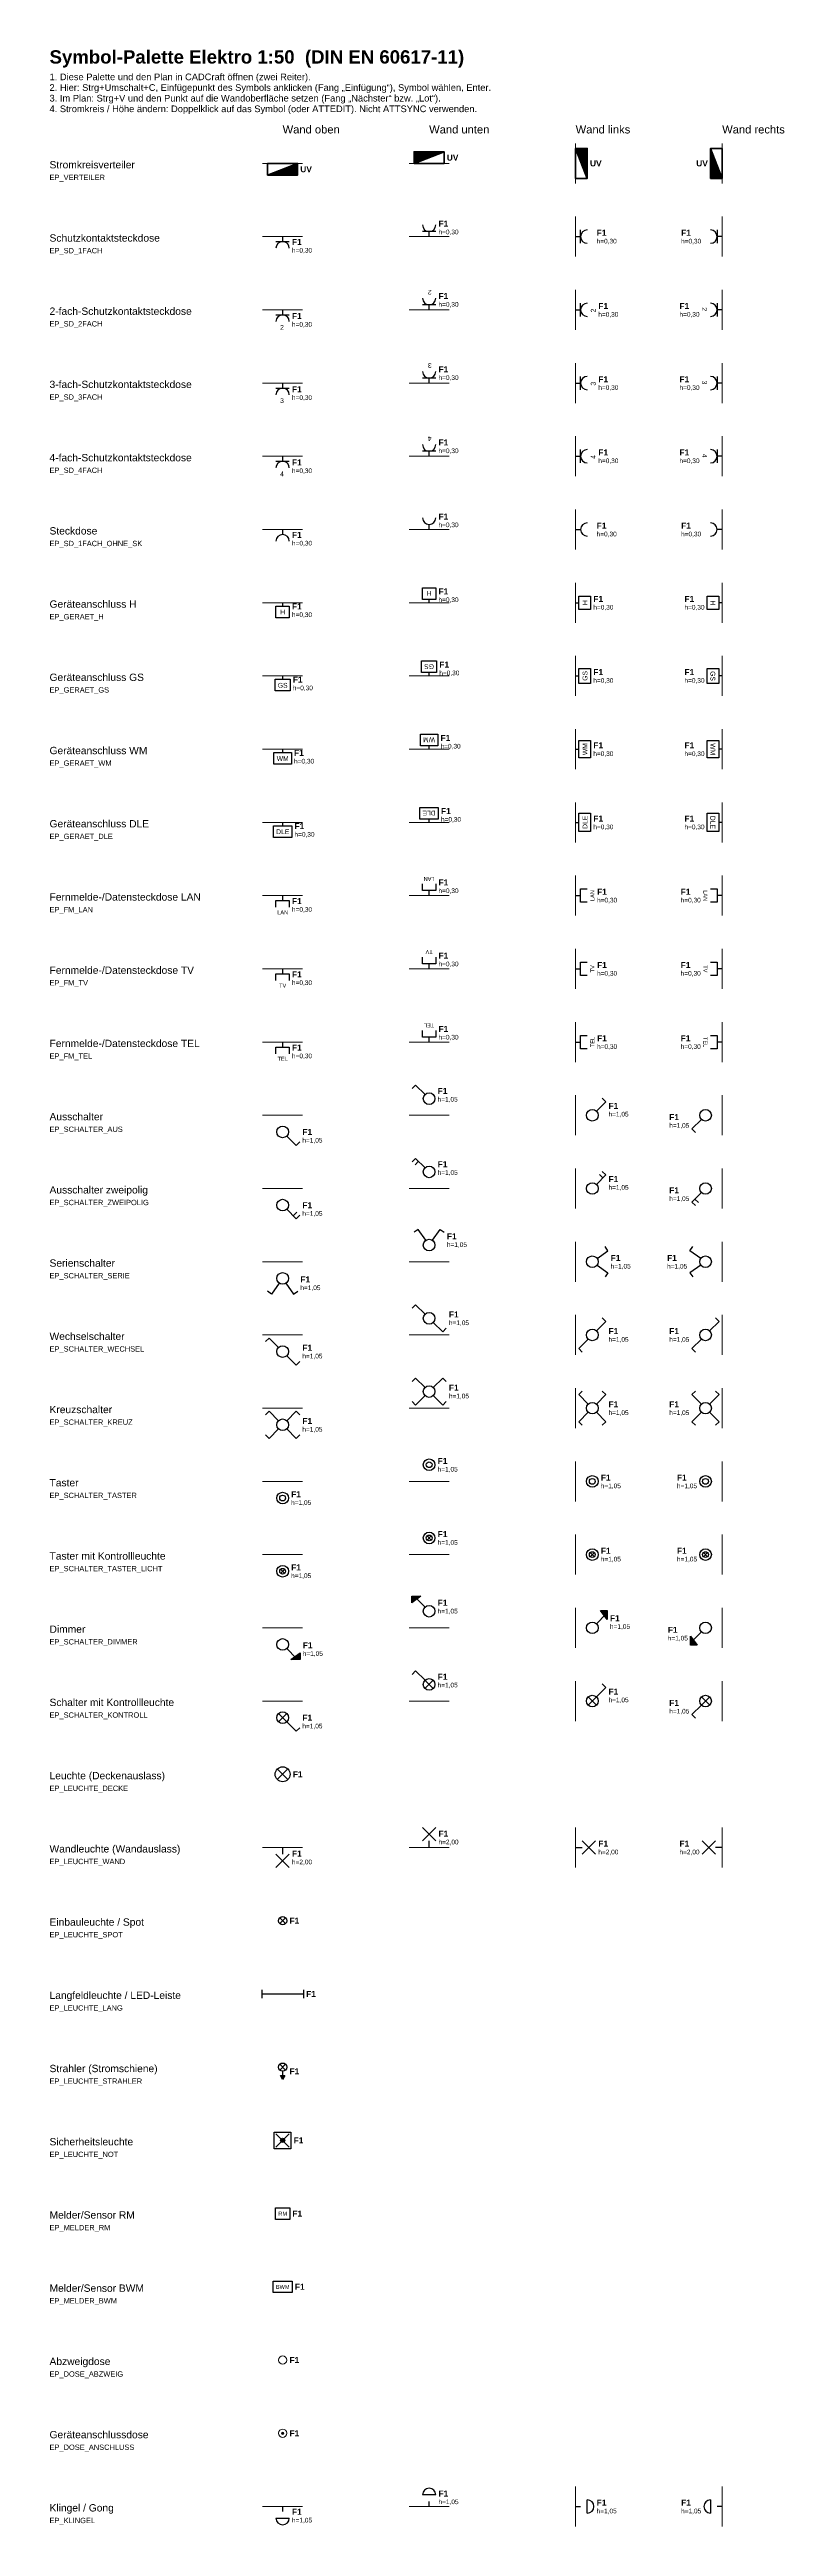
# Model space of a CAD drawing. Header units: millimetres. Extents: x 0 to 11035, y -35500 to 1711.
import ezdxf

# ---------------------------------------------------------------- set-up
doc = ezdxf.new("R2010")
doc.units = ezdxf.units.MM
for name, color, linetype, lineweight in [('ELT_DATEN', 5, 'Continuous', 25), ('ELT_DOSEN', 7, 'Continuous', 18), ('ELT_GERAETE', 7, 'Continuous', 25), ('ELT_LEUCHTEN', 7, 'Continuous', 25), ('ELT_MELDER', 7, 'Continuous', 25), ('ELT_PALETTE', 8, 'Continuous', 13), ('ELT_SCHALTER', 7, 'Continuous', 25), ('ELT_SCHWACHSTROM', 5, 'Continuous', 25), ('ELT_STECKDOSEN', 7, 'Continuous', 25), ('ELT_VERTEILER', 7, 'Continuous', 35)]:
    doc.layers.add(name, color=color, linetype=linetype, lineweight=lineweight)
doc.styles.add('PLAN', font='arial.ttf')
doc.styles.add('PLAN_FETT', font='arialbd.ttf')

# ---------------------------------------------------------------- blocks, each defined once
blk = doc.blocks.new('EP_VERTEILER', base_point=(-200000, -200000))
blk.add_hatch(color=0).paths.add_polyline_path([(-199995.5, -200003.5), (-199995.5, -200000), (-200004.5, -200003.5)])
at = {"color": 0}
for points in [[(-200004.5, -200000), (-199995.5, -200000), (-199995.5, -200003.5), (-200004.5, -200003.5)], [(-200004.5, -200003.5), (-199995.5, -200003.5), (-199995.5, -200000)]]:
    blk.add_lwpolyline(points, close=True, dxfattribs=at)
for tag, p, height, style in [('SK', (-199994.5, -200001), 1.8, 'PLAN_FETT'), ('HOEHE', (-199994.5, -200003.4), 1.4, 'PLAN'), ('BEM', (-199994.5, -200005.6), 1.4, 'PLAN')]:
    blk.add_attdef(tag, p, '', height=height, dxfattribs=dict(at, style=style))
blk = doc.blocks.new('EP_SD_1FACH', base_point=(-199900, -200000))
at = {"color": 0}
for p, q in [((-199902, -200001.5), (-199898, -200001.5)), ((-199900, -200000), (-199900, -200001.5))]:
    blk.add_line(p, q, dxfattribs=at)
blk.add_arc((-199900, -200003.5), 2, 0, 180, dxfattribs=at)
for tag, p, height, style in [('SK', (-199897, -200001), 1.8, 'PLAN_FETT'), ('HOEHE', (-199897, -200003.4), 1.4, 'PLAN'), ('BEM', (-199897, -200005.6), 1.4, 'PLAN')]:
    blk.add_attdef(tag, p, '', height=height, dxfattribs=dict(at, style=style))
blk = doc.blocks.new('EP_SD_2FACH', base_point=(-199800, -200000))
at = {"color": 0}
for p, q in [((-199802, -200001.5), (-199798, -200001.5)), ((-199800, -200000), (-199800, -200001.5))]:
    blk.add_line(p, q, dxfattribs=at)
blk.add_arc((-199800, -200003.5), 2, 0, 180, dxfattribs=at)
at = {"color": 0, "style": 'PLAN'}
blk.add_text('2', height=1.45, dxfattribs=at).set_placement((-199800.75, -200006))
at = {"color": 0}
for tag, p, height, style in [('SK', (-199797, -200001), 1.8, 'PLAN_FETT'), ('HOEHE', (-199797, -200003.4), 1.4, 'PLAN'), ('BEM', (-199797, -200005.6), 1.4, 'PLAN')]:
    blk.add_attdef(tag, p, '', height=height, dxfattribs=dict(at, style=style))
blk = doc.blocks.new('EP_SD_3FACH', base_point=(-199700, -200000))
at = {"color": 0}
for p, q in [((-199702, -200001.5), (-199698, -200001.5)), ((-199700, -200000), (-199700, -200001.5))]:
    blk.add_line(p, q, dxfattribs=at)
blk.add_arc((-199700, -200003.5), 2, 0, 180, dxfattribs=at)
at = {"color": 0, "style": 'PLAN'}
blk.add_text('3', height=1.45, dxfattribs=at).set_placement((-199700.75, -200006))
at = {"color": 0}
for tag, p, height, style in [('SK', (-199697, -200001), 1.8, 'PLAN_FETT'), ('HOEHE', (-199697, -200003.4), 1.4, 'PLAN'), ('BEM', (-199697, -200005.6), 1.4, 'PLAN')]:
    blk.add_attdef(tag, p, '', height=height, dxfattribs=dict(at, style=style))
blk = doc.blocks.new('EP_SD_4FACH', base_point=(-199600, -200000))
at = {"color": 0}
for p, q in [((-199602, -200001.5), (-199598, -200001.5)), ((-199600, -200000), (-199600, -200001.5))]:
    blk.add_line(p, q, dxfattribs=at)
blk.add_arc((-199600, -200003.5), 2, 0, 180, dxfattribs=at)
at = {"color": 0, "style": 'PLAN'}
blk.add_text('4', height=1.45, dxfattribs=at).set_placement((-199600.75, -200006))
at = {"color": 0}
for tag, p, height, style in [('SK', (-199597, -200001), 1.8, 'PLAN_FETT'), ('HOEHE', (-199597, -200003.4), 1.4, 'PLAN'), ('BEM', (-199597, -200005.6), 1.4, 'PLAN')]:
    blk.add_attdef(tag, p, '', height=height, dxfattribs=dict(at, style=style))
blk = doc.blocks.new('EP_SD_1FACH_OHNE_SK', base_point=(-199500, -200000))
at = {"color": 0}
blk.add_line((-199500, -200000), (-199500, -200001.5), dxfattribs=at)
blk.add_arc((-199500, -200003.5), 2, 0, 180, dxfattribs=at)
for tag, p, height, style in [('SK', (-199497, -200001), 1.8, 'PLAN_FETT'), ('HOEHE', (-199497, -200003.4), 1.4, 'PLAN'), ('BEM', (-199497, -200005.6), 1.4, 'PLAN')]:
    blk.add_attdef(tag, p, '', height=height, dxfattribs=dict(at, style=style))
blk = doc.blocks.new('EP_GERAET_H', base_point=(-199400, -200000))
at = {"color": 0}
blk.add_line((-199400, -200000), (-199400, -200001), dxfattribs=at)
blk.add_lwpolyline([(-199402, -200001), (-199398, -200001), (-199398, -200004.5), (-199402, -200004.5)], close=True, dxfattribs=at)
at = {"color": 0, "style": 'PLAN'}
blk.add_text('H', height=1.448, dxfattribs=at).set_placement((-199400.7222, -200003.53))
at = {"color": 0}
for tag, p, height, style in [('SK', (-199397, -200001), 1.8, 'PLAN_FETT'), ('HOEHE', (-199397, -200003.4), 1.4, 'PLAN'), ('BEM', (-199397, -200005.6), 1.4, 'PLAN')]:
    blk.add_attdef(tag, p, '', height=height, dxfattribs=dict(at, style=style))
blk = doc.blocks.new('EP_GERAET_GS', base_point=(-199300, -200000))
at = {"color": 0}
blk.add_line((-199300, -200000), (-199300, -200001), dxfattribs=at)
blk.add_lwpolyline([(-199302.25, -200001), (-199297.75, -200001), (-199297.75, -200004.5), (-199302.25, -200004.5)], close=True, dxfattribs=at)
at = {"color": 0, "style": 'PLAN'}
blk.add_text('GS', height=1.448, dxfattribs=at).set_placement((-199301.4448, -200003.53))
at = {"color": 0}
for tag, p, height, style in [('SK', (-199296.75, -200001), 1.8, 'PLAN_FETT'), ('HOEHE', (-199296.75, -200003.4), 1.4, 'PLAN'), ('BEM', (-199296.75, -200005.6), 1.4, 'PLAN')]:
    blk.add_attdef(tag, p, '', height=height, dxfattribs=dict(at, style=style))
blk = doc.blocks.new('EP_GERAET_WM', base_point=(-199200, -200000))
at = {"color": 0}
blk.add_line((-199200, -200000), (-199200, -200001), dxfattribs=at)
blk.add_lwpolyline([(-199202.625, -200001), (-199197.375, -200001), (-199197.375, -200004.5), (-199202.625, -200004.5)], close=True, dxfattribs=at)
at = {"color": 0, "style": 'PLAN'}
blk.add_text('WM', height=1.448, dxfattribs=at).set_placement((-199201.7769, -200003.53))
at = {"color": 0}
for tag, p, height, style in [('SK', (-199196.375, -200001), 1.8, 'PLAN_FETT'), ('HOEHE', (-199196.375, -200003.4), 1.4, 'PLAN'), ('BEM', (-199196.375, -200005.6), 1.4, 'PLAN')]:
    blk.add_attdef(tag, p, '', height=height, dxfattribs=dict(at, style=style))
blk = doc.blocks.new('EP_GERAET_DLE', base_point=(-199100, -200000))
at = {"color": 0}
blk.add_line((-199100, -200000), (-199100, -200001), dxfattribs=at)
blk.add_lwpolyline([(-199102.75, -200001), (-199097.25, -200001), (-199097.25, -200004.5), (-199102.75, -200004.5)], close=True, dxfattribs=at)
at = {"color": 0, "style": 'PLAN'}
blk.add_text('DLE', height=1.448, dxfattribs=at).set_placement((-199101.9453, -200003.53))
at = {"color": 0}
for tag, p, height, style in [('SK', (-199096.25, -200001), 1.8, 'PLAN_FETT'), ('HOEHE', (-199096.25, -200003.4), 1.4, 'PLAN'), ('BEM', (-199096.25, -200005.6), 1.4, 'PLAN')]:
    blk.add_attdef(tag, p, '', height=height, dxfattribs=dict(at, style=style))
blk = doc.blocks.new('EP_FM_LAN', base_point=(-199000, -200000))
at = {"color": 0}
blk.add_line((-199000, -200000), (-199000, -200001.5), dxfattribs=at)
blk.add_lwpolyline([(-199002, -200003.5), (-199002, -200001.5), (-198998, -200001.5), (-198998, -200003.5)], dxfattribs=at)
at = {"color": 0, "style": 'PLAN'}
blk.add_text('LAN', height=1.207, dxfattribs=at).set_placement((-199001.6211, -200005.6292))
at = {"color": 0}
for tag, p, height, style in [('SK', (-198997, -200001), 1.8, 'PLAN_FETT'), ('HOEHE', (-198997, -200003.4), 1.4, 'PLAN'), ('BEM', (-198997, -200005.6), 1.4, 'PLAN')]:
    blk.add_attdef(tag, p, '', height=height, dxfattribs=dict(at, style=style))
blk = doc.blocks.new('EP_FM_TV', base_point=(-198900, -200000))
at = {"color": 0}
blk.add_line((-198900, -200000), (-198900, -200001.5), dxfattribs=at)
blk.add_lwpolyline([(-198902, -200003.5), (-198902, -200001.5), (-198898, -200001.5), (-198898, -200003.5)], dxfattribs=at)
at = {"color": 0, "style": 'PLAN'}
blk.add_text('TV', height=1.207, dxfattribs=at).set_placement((-198901.0649, -200005.6292))
at = {"color": 0}
for tag, p, height, style in [('SK', (-198897, -200001), 1.8, 'PLAN_FETT'), ('HOEHE', (-198897, -200003.4), 1.4, 'PLAN'), ('BEM', (-198897, -200005.6), 1.4, 'PLAN')]:
    blk.add_attdef(tag, p, '', height=height, dxfattribs=dict(at, style=style))
blk = doc.blocks.new('EP_FM_TEL', base_point=(-198800, -200000))
at = {"color": 0}
blk.add_line((-198800, -200000), (-198800, -200001.5), dxfattribs=at)
blk.add_lwpolyline([(-198802, -200003.5), (-198802, -200001.5), (-198798, -200001.5), (-198798, -200003.5)], dxfattribs=at)
at = {"color": 0, "style": 'PLAN'}
blk.add_text('TEL', height=1.207, dxfattribs=at).set_placement((-198801.5283, -200005.6292))
at = {"color": 0}
for tag, p, height, style in [('SK', (-198797, -200001), 1.8, 'PLAN_FETT'), ('HOEHE', (-198797, -200003.4), 1.4, 'PLAN'), ('BEM', (-198797, -200005.6), 1.4, 'PLAN')]:
    blk.add_attdef(tag, p, '', height=height, dxfattribs=dict(at, style=style))
blk = doc.blocks.new('EP_SCHALTER_AUS', base_point=(-198700, -200000))
at = {"color": 0}
for p, q in [((-198698.7625, -200006.2375), (-198695.935, -200009.065)), ((-198695.935, -200009.065), (-198694.8725, -200008.005))]:
    blk.add_line(p, q, dxfattribs=at)
blk.add_circle((-198700, -200005), 1.75, dxfattribs=at)
for tag, p, height, style in [('SK', (-198693.8725, -200001), 1.8, 'PLAN_FETT'), ('HOEHE', (-198693.8725, -200003.4), 1.4, 'PLAN'), ('BEM', (-198693.8725, -200005.6), 1.4, 'PLAN')]:
    blk.add_attdef(tag, p, '', height=height, dxfattribs=dict(at, style=style))
blk = doc.blocks.new('EP_SCHALTER_ZWEIPOLIG', base_point=(-198600, -200000))
at = {"color": 0}
for p, q in [((-198598.7625, -200006.2375), (-198595.935, -200009.065)), ((-198596.8175, -200008.1825), (-198595.7575, -200007.1225)), ((-198595.935, -200009.065), (-198594.8725, -200008.005))]:
    blk.add_line(p, q, dxfattribs=at)
blk.add_circle((-198600, -200005), 1.75, dxfattribs=at)
for tag, p, height, style in [('SK', (-198593.8725, -200001), 1.8, 'PLAN_FETT'), ('HOEHE', (-198593.8725, -200003.4), 1.4, 'PLAN'), ('BEM', (-198593.8725, -200005.6), 1.4, 'PLAN')]:
    blk.add_attdef(tag, p, '', height=height, dxfattribs=dict(at, style=style))
blk = doc.blocks.new('EP_SCHALTER_SERIE', base_point=(-198500, -200000))
at = {"color": 0}
for p, q in [((-198501.005, -200006.4325), (-198503.2975, -200009.71)), ((-198498.995, -200006.4325), (-198496.7025, -200009.71)), ((-198503.2975, -200009.71), (-198504.5275, -200008.85)), ((-198496.7025, -200009.71), (-198495.4725, -200008.85))]:
    blk.add_line(p, q, dxfattribs=at)
blk.add_circle((-198500, -200005), 1.75, dxfattribs=at)
for tag, p, height, style in [('SK', (-198494.4725, -200001), 1.8, 'PLAN_FETT'), ('HOEHE', (-198494.4725, -200003.4), 1.4, 'PLAN'), ('BEM', (-198494.4725, -200005.6), 1.4, 'PLAN')]:
    blk.add_attdef(tag, p, '', height=height, dxfattribs=dict(at, style=style))
blk = doc.blocks.new('EP_SCHALTER_WECHSEL', base_point=(-198400, -200000))
at = {"color": 0}
for p, q in [((-198404.065, -200000.935), (-198405.1275, -200001.995)), ((-198401.2375, -200003.7625), (-198404.065, -200000.935)), ((-198398.7625, -200006.2375), (-198395.935, -200009.065)), ((-198395.935, -200009.065), (-198394.8725, -200008.005))]:
    blk.add_line(p, q, dxfattribs=at)
blk.add_circle((-198400, -200005), 1.75, dxfattribs=at)
for tag, p, height, style in [('SK', (-198393.8725, -200001), 1.8, 'PLAN_FETT'), ('HOEHE', (-198393.8725, -200003.4), 1.4, 'PLAN'), ('BEM', (-198393.8725, -200005.6), 1.4, 'PLAN')]:
    blk.add_attdef(tag, p, '', height=height, dxfattribs=dict(at, style=style))
blk = doc.blocks.new('EP_SCHALTER_KREUZ', base_point=(-198300, -200000))
at = {"color": 0}
for p, q in [((-198304.065, -200000.935), (-198305.1275, -200001.995)), ((-198301.2375, -200003.7625), (-198304.065, -200000.935)), ((-198301.2375, -200006.2375), (-198304.065, -200009.065)), ((-198298.7625, -200003.7625), (-198295.935, -200000.935)), ((-198298.7625, -200006.2375), (-198295.935, -200009.065)), ((-198295.935, -200000.935), (-198294.8725, -200001.995)), ((-198304.065, -200009.065), (-198305.1275, -200008.005)), ((-198295.935, -200009.065), (-198294.8725, -200008.005))]:
    blk.add_line(p, q, dxfattribs=at)
blk.add_circle((-198300, -200005), 1.75, dxfattribs=at)
for tag, p, height, style in [('SK', (-198293.8725, -200001), 1.8, 'PLAN_FETT'), ('HOEHE', (-198293.8725, -200003.4), 1.4, 'PLAN'), ('BEM', (-198293.8725, -200005.6), 1.4, 'PLAN')]:
    blk.add_attdef(tag, p, '', height=height, dxfattribs=dict(at, style=style))
blk = doc.blocks.new('EP_SCHALTER_TASTER', base_point=(-198200, -200000))
at = {"color": 0}
for radius in [1.75, 0.875]:
    blk.add_circle((-198200, -200005), radius, dxfattribs=at)
for tag, p, height, style in [('SK', (-198197.25, -200001), 1.8, 'PLAN_FETT'), ('HOEHE', (-198197.25, -200003.4), 1.4, 'PLAN'), ('BEM', (-198197.25, -200005.6), 1.4, 'PLAN')]:
    blk.add_attdef(tag, p, '', height=height, dxfattribs=dict(at, style=style))
blk = doc.blocks.new('EP_SCHALTER_TASTER_LICHT', base_point=(-198100, -200000))
at = {"color": 0}
for p, q in [((-198100.625, -200004.375), (-198099.375, -200005.625)), ((-198099.375, -200004.375), (-198100.625, -200005.625))]:
    blk.add_line(p, q, dxfattribs=at)
for radius in [1.75, 0.875]:
    blk.add_circle((-198100, -200005), radius, dxfattribs=at)
for tag, p, height, style in [('SK', (-198097.25, -200001), 1.8, 'PLAN_FETT'), ('HOEHE', (-198097.25, -200003.4), 1.4, 'PLAN'), ('BEM', (-198097.25, -200005.6), 1.4, 'PLAN')]:
    blk.add_attdef(tag, p, '', height=height, dxfattribs=dict(at, style=style))
blk = doc.blocks.new('EP_SCHALTER_DIMMER', base_point=(-198000, -200000))
blk.add_hatch(color=0).paths.add_polyline_path([(-197994.75, -200009.5), (-197994.75, -200007.5), (-197996.34, -200008.66), (-197995.93, -200009.07), (-197994.87, -200008.01), (-197995.93, -200009.07), (-197996.34, -200008.66), (-197997.5, -200009.5)])
at = {"color": 0}
for p, q in [((-197998.76, -200006.24), (-197995.93, -200009.07)), ((-197995.93, -200009.07), (-197994.87, -200008.01))]:
    blk.add_line(p, q, dxfattribs=at)
blk.add_lwpolyline([(-197997.5, -200009.5), (-197994.75, -200007.5), (-197994.75, -200009.5)], close=True, dxfattribs=at)
blk.add_circle((-198000, -200005), 1.75, dxfattribs=at)
for tag, p, height, style in [('SK', (-197993.75, -200001), 1.8, 'PLAN_FETT'), ('HOEHE', (-197993.75, -200003.4), 1.4, 'PLAN'), ('BEM', (-197993.75, -200005.6), 1.4, 'PLAN')]:
    blk.add_attdef(tag, p, '', height=height, dxfattribs=dict(at, style=style))
blk = doc.blocks.new('EP_SCHALTER_KONTROLL', base_point=(-197900, -200000))
at = {"color": 0}
for p, q in [((-197901.25, -200003.75), (-197898.75, -200006.25)), ((-197898.75, -200003.75), (-197901.25, -200006.25)), ((-197898.7625, -200006.2375), (-197895.935, -200009.065)), ((-197895.935, -200009.065), (-197894.8725, -200008.005))]:
    blk.add_line(p, q, dxfattribs=at)
blk.add_circle((-197900, -200005), 1.75, dxfattribs=at)
for tag, p, height, style in [('SK', (-197893.8725, -200001), 1.8, 'PLAN_FETT'), ('HOEHE', (-197893.8725, -200003.4), 1.4, 'PLAN'), ('BEM', (-197893.8725, -200005.6), 1.4, 'PLAN')]:
    blk.add_attdef(tag, p, '', height=height, dxfattribs=dict(at, style=style))
blk = doc.blocks.new('EP_LEUCHTE_DECKE', base_point=(-197800, -200000))
at = {"color": 0}
for p, q in [((-197801.6, -199998.4), (-197798.4, -200001.6)), ((-197801.6, -200001.6), (-197798.4, -199998.4))]:
    blk.add_line(p, q, dxfattribs=at)
blk.add_circle((-197800, -200000), 2.25, dxfattribs=at)
for tag, p, height, style in [('SK', (-197796.75, -200001), 1.8, 'PLAN_FETT'), ('HOEHE', (-197796.75, -200003.4), 1.4, 'PLAN'), ('BEM', (-197796.75, -200005.6), 1.4, 'PLAN')]:
    blk.add_attdef(tag, p, '', height=height, dxfattribs=dict(at, style=style))
blk = doc.blocks.new('EP_LEUCHTE_WAND', base_point=(-197700, -200000))
at = {"color": 0}
for p, q in [((-197702, -200002), (-197698, -200006)), ((-197702, -200006), (-197698, -200002)), ((-197700, -200000), (-197700, -200002))]:
    blk.add_line(p, q, dxfattribs=at)
for tag, p, height, style in [('SK', (-197697, -200001), 1.8, 'PLAN_FETT'), ('HOEHE', (-197697, -200003.4), 1.4, 'PLAN'), ('BEM', (-197697, -200005.6), 1.4, 'PLAN')]:
    blk.add_attdef(tag, p, '', height=height, dxfattribs=dict(at, style=style))
blk = doc.blocks.new('EP_LEUCHTE_SPOT', base_point=(-197600, -200000))
at = {"color": 0}
for p, q in [((-197600.875, -199999.125), (-197599.125, -200000.875)), ((-197600.875, -200000.875), (-197599.125, -199999.125))]:
    blk.add_line(p, q, dxfattribs=at)
blk.add_circle((-197600, -200000), 1.25, dxfattribs=at)
for tag, p, height, style in [('SK', (-197597.75, -200001), 1.8, 'PLAN_FETT'), ('HOEHE', (-197597.75, -200003.4), 1.4, 'PLAN'), ('BEM', (-197597.75, -200005.6), 1.4, 'PLAN')]:
    blk.add_attdef(tag, p, '', height=height, dxfattribs=dict(at, style=style))
blk = doc.blocks.new('EP_LEUCHTE_LANG', base_point=(-197500, -200000))
at = {"color": 0}
for p, q in [((-197506.25, -199998.75), (-197506.25, -200001.25)), ((-197493.75, -199998.75), (-197493.75, -200001.25)), ((-197506.25, -200000), (-197493.75, -200000))]:
    blk.add_line(p, q, dxfattribs=at)
for tag, p, height, style in [('SK', (-197492.75, -200001), 1.8, 'PLAN_FETT'), ('HOEHE', (-197492.75, -200003.4), 1.4, 'PLAN'), ('BEM', (-197492.75, -200005.6), 1.4, 'PLAN')]:
    blk.add_attdef(tag, p, '', height=height, dxfattribs=dict(at, style=style))
blk = doc.blocks.new('EP_LEUCHTE_STRAHLER', base_point=(-197400, -200000))
blk.add_hatch(color=0).paths.add_polyline_path([(-197400, -200003.75), (-197399.375, -200002.5), (-197400, -200002.5), (-197400, -200002.75), (-197400, -200002.5), (-197400.625, -200002.5)])
at = {"color": 0}
for p, q in [((-197400.875, -199999.125), (-197399.125, -200000.875)), ((-197400.875, -200000.875), (-197399.125, -199999.125)), ((-197400, -200001.25), (-197400, -200002.75))]:
    blk.add_line(p, q, dxfattribs=at)
blk.add_lwpolyline([(-197400, -200003.75), (-197400.625, -200002.5), (-197399.375, -200002.5)], close=True, dxfattribs=at)
blk.add_circle((-197400, -200000), 1.25, dxfattribs=at)
for tag, p, height, style in [('SK', (-197397.75, -200001), 1.8, 'PLAN_FETT'), ('HOEHE', (-197397.75, -200003.4), 1.4, 'PLAN'), ('BEM', (-197397.75, -200005.6), 1.4, 'PLAN')]:
    blk.add_attdef(tag, p, '', height=height, dxfattribs=dict(at, style=style))
blk = doc.blocks.new('EP_LEUCHTE_NOT', base_point=(-197300, -200000))
at = {"color": 0}
for p, q in [((-197302, -199998), (-197298, -200002)), ((-197302, -200002), (-197298, -199998))]:
    blk.add_line(p, q, dxfattribs=at)
blk.add_lwpolyline([(-197302.5, -199997.5), (-197297.5, -199997.5), (-197297.5, -200002.5), (-197302.5, -200002.5)], close=True, dxfattribs=at)
at = {"color": 0, "const_width": 0.625}
blk.add_lwpolyline([(-197300.3125, -200000, 1), (-197299.6875, -200000, 1)], format="xyb", close=True, dxfattribs=at)
at = {"color": 0}
blk.add_circle((-197300, -200000), 0.625, dxfattribs=at)
for tag, p, height, style in [('SK', (-197296.5, -200001), 1.8, 'PLAN_FETT'), ('HOEHE', (-197296.5, -200003.4), 1.4, 'PLAN'), ('BEM', (-197296.5, -200005.6), 1.4, 'PLAN')]:
    blk.add_attdef(tag, p, '', height=height, dxfattribs=dict(at, style=style))
blk = doc.blocks.new('EP_MELDER_RM', base_point=(-197200, -200000))
at = {"color": 0}
blk.add_lwpolyline([(-197202.125, -199998.25), (-197197.875, -199998.25), (-197197.875, -200001.75), (-197202.125, -200001.75)], close=True, dxfattribs=at)
at = {"color": 0, "style": 'PLAN'}
blk.add_text('RM', height=1.207, dxfattribs=at).set_placement((-197201.296, -200000.6292))
at = {"color": 0}
for tag, p, height, style in [('SK', (-197196.875, -200001), 1.8, 'PLAN_FETT'), ('HOEHE', (-197196.875, -200003.4), 1.4, 'PLAN'), ('BEM', (-197196.875, -200005.6), 1.4, 'PLAN')]:
    blk.add_attdef(tag, p, '', height=height, dxfattribs=dict(at, style=style))
blk = doc.blocks.new('EP_MELDER_BWM', base_point=(-197100, -200000))
at = {"color": 0}
blk.add_lwpolyline([(-197102.875, -199998.25), (-197097.125, -199998.25), (-197097.125, -200001.75), (-197102.875, -200001.75)], close=True, dxfattribs=at)
at = {"color": 0, "style": 'PLAN'}
blk.add_text('BWM', height=1.207, dxfattribs=at).set_placement((-197102.0365, -200000.6292))
at = {"color": 0}
for tag, p, height, style in [('SK', (-197096.125, -200001), 1.8, 'PLAN_FETT'), ('HOEHE', (-197096.125, -200003.4), 1.4, 'PLAN'), ('BEM', (-197096.125, -200005.6), 1.4, 'PLAN')]:
    blk.add_attdef(tag, p, '', height=height, dxfattribs=dict(at, style=style))
blk = doc.blocks.new('EP_DOSE_ABZWEIG', base_point=(-197000, -200000))
at = {"color": 0}
blk.add_circle((-197000, -200000), 1.25, dxfattribs=at)
for tag, p, height, style in [('SK', (-196997.75, -200001), 1.8, 'PLAN_FETT'), ('HOEHE', (-196997.75, -200003.4), 1.4, 'PLAN'), ('BEM', (-196997.75, -200005.6), 1.4, 'PLAN')]:
    blk.add_attdef(tag, p, '', height=height, dxfattribs=dict(at, style=style))
blk = doc.blocks.new('EP_DOSE_ANSCHLUSS', base_point=(-196900, -200000))
at = {"color": 0, "const_width": 0.375}
blk.add_lwpolyline([(-196900.1875, -200000, 1), (-196899.8125, -200000, 1)], format="xyb", close=True, dxfattribs=at)
at = {"color": 0}
for radius in [1.25, 0.375]:
    blk.add_circle((-196900, -200000), radius, dxfattribs=at)
for tag, p, height, style in [('SK', (-196897.75, -200001), 1.8, 'PLAN_FETT'), ('HOEHE', (-196897.75, -200003.4), 1.4, 'PLAN'), ('BEM', (-196897.75, -200005.6), 1.4, 'PLAN')]:
    blk.add_attdef(tag, p, '', height=height, dxfattribs=dict(at, style=style))
blk = doc.blocks.new('EP_KLINGEL', base_point=(-196800, -200000))
at = {"color": 0}
for p, q in [((-196802, -200003.5), (-196798, -200003.5)), ((-196800, -200000), (-196800, -200001.5))]:
    blk.add_line(p, q, dxfattribs=at)
blk.add_arc((-196800, -200003.5), 2, 180, 0, dxfattribs=at)
for tag, p, height, style in [('SK', (-196797, -200001), 1.8, 'PLAN_FETT'), ('HOEHE', (-196797, -200003.4), 1.4, 'PLAN'), ('BEM', (-196797, -200005.6), 1.4, 'PLAN')]:
    blk.add_attdef(tag, p, '', height=height, dxfattribs=dict(at, style=style))

msp = doc.modelspace()

# ---------------------------------------------------------------- linework, layer by layer
at = {"layer": 'ELT_PALETTE'}
for p, q in [((3200, 0), (3800, 0)), ((5400, 0), (6000, 0)), ((7900, -300), (7900, 300)), ((10100, -300), (10100, 300)), ((3200, -1100), (3800, -1100)), ((5400, -1100), (6000, -1100)), ((7900, -1400), (7900, -800)), ((10100, -1400), (10100, -800)), ((3200, -2200), (3800, -2200)), ((5400, -2200), (6000, -2200)), ((7900, -2500), (7900, -1900)), ((10100, -2500), (10100, -1900)), ((3200, -3300), (3800, -3300)), ((5400, -3300), (6000, -3300)), ((7900, -3600), (7900, -3000)), ((10100, -3600), (10100, -3000)), ((3200, -4400), (3800, -4400)), ((5400, -4400), (6000, -4400)), ((7900, -4700), (7900, -4100)), ((10100, -4700), (10100, -4100)), ((7900, -5800), (7900, -5200)), ((10100, -5800), (10100, -5200)), ((3200, -5500), (3800, -5500)), ((5400, -5500), (6000, -5500)), ((7900, -6900), (7900, -6300)), ((10100, -6900), (10100, -6300)), ((3200, -6600), (3800, -6600)), ((5400, -6600), (6000, -6600)), ((7900, -8000), (7900, -7400)), ((10100, -8000), (10100, -7400)), ((3200, -7700), (3800, -7700)), ((5400, -7700), (6000, -7700)), ((7900, -9100), (7900, -8500)), ((10100, -9100), (10100, -8500)), ((3200, -8800), (3800, -8800)), ((5400, -8800), (6000, -8800)), ((7900, -10200), (7900, -9600)), ((10100, -10200), (10100, -9600)), ((3200, -9900), (3800, -9900)), ((5400, -9900), (6000, -9900)), ((7900, -11300), (7900, -10700)), ((10100, -11300), (10100, -10700)), ((3200, -11000), (3800, -11000)), ((5400, -11000), (6000, -11000)), ((7900, -12400), (7900, -11800)), ((10100, -12400), (10100, -11800)), ((3200, -12100), (3800, -12100)), ((5400, -12100), (6000, -12100)), ((7900, -13500), (7900, -12900)), ((10100, -13500), (10100, -12900)), ((3200, -13200), (3800, -13200)), ((5400, -13200), (6000, -13200)), ((7900, -14600), (7900, -14000)), ((10100, -14600), (10100, -14000)), ((3200, -14300), (3800, -14300)), ((5400, -14300), (6000, -14300)), ((7900, -15700), (7900, -15100)), ((10100, -15700), (10100, -15100)), ((3200, -15400), (3800, -15400)), ((5400, -15400), (6000, -15400)), ((7900, -16800), (7900, -16200)), ((10100, -16800), (10100, -16200)), ((3200, -16500), (3800, -16500)), ((5400, -16500), (6000, -16500)), ((7900, -17900), (7900, -17300)), ((10100, -17900), (10100, -17300)), ((3200, -17600), (3800, -17600)), ((5400, -17600), (6000, -17600)), ((7900, -19000), (7900, -18400)), ((10100, -19000), (10100, -18400)), ((3200, -18700), (3800, -18700)), ((5400, -18700), (6000, -18700)), ((7900, -20100), (7900, -19500)), ((10100, -20100), (10100, -19500)), ((3200, -19800), (3800, -19800)), ((5400, -19800), (6000, -19800)), ((7900, -21200), (7900, -20600)), ((10100, -21200), (10100, -20600)), ((3200, -20900), (3800, -20900)), ((5400, -20900), (6000, -20900)), ((7900, -22300), (7900, -21700)), ((10100, -22300), (10100, -21700)), ((3200, -22000), (3800, -22000)), ((5400, -22000), (6000, -22000)), ((7900, -23400), (7900, -22800)), ((10100, -23400), (10100, -22800)), ((3200, -23100), (3800, -23100)), ((5400, -23100), (6000, -23100)), ((3200, -25300), (3800, -25300)), ((5400, -25300), (6000, -25300)), ((7900, -25600), (7900, -25000)), ((10100, -25600), (10100, -25000)), ((7900, -35500), (7900, -34900)), ((10100, -35500), (10100, -34900)), ((3200, -35200), (3800, -35200)), ((5400, -35200), (6000, -35200))]:
    msp.add_line(p, q, dxfattribs=at)

# ---------------------------------------------------------------- block references
at = {"layer": 'ELT_DATEN'}
ref = msp.add_blockref('EP_FM_LAN', (5700, -11000), dxfattribs=dict(at, xscale=50, yscale=50, zscale=50, rotation=180))
ref.add_attrib('SK', 'F1', (5840, -10846.8), dxfattribs={"color": 0, "height": 90, "style": 'PLAN_FETT'})
ref.add_attrib('HOEHE', 'h=0,30', (5840, -10961.8), dxfattribs={"color": 0, "height": 70, "style": 'PLAN'})
ref = msp.add_blockref('EP_FM_LAN', (3500, -11000), dxfattribs=dict(at, xscale=50, yscale=50, zscale=50))
ref.add_attrib('SK', 'F1', (3640, -11128.2), dxfattribs={"color": 0, "height": 90, "style": 'PLAN_FETT'})
ref.add_attrib('HOEHE', 'h=0,30', (3640, -11243.2), dxfattribs={"color": 0, "height": 70, "style": 'PLAN'})
ref = msp.add_blockref('EP_FM_LAN', (7900, -11000), dxfattribs=dict(at, xscale=50, yscale=50, zscale=50, rotation=90))
ref.add_attrib('SK', 'F1', (8221.5, -10987.5), dxfattribs={"color": 0, "height": 90, "style": 'PLAN_FETT'})
ref.add_attrib('HOEHE', 'h=0,30', (8221.5, -11102.5), dxfattribs={"color": 0, "height": 70, "style": 'PLAN'})
ref = msp.add_blockref('EP_FM_LAN', (10100, -11000), dxfattribs=dict(at, xscale=50, yscale=50, zscale=50, rotation=270))
ref.add_attrib('SK', 'F1', (9476.8, -10987.5), dxfattribs={"color": 0, "height": 90, "style": 'PLAN_FETT'})
ref.add_attrib('HOEHE', 'h=0,30', (9476.8, -11102.5), dxfattribs={"color": 0, "height": 70, "style": 'PLAN'})
ref = msp.add_blockref('EP_FM_TV', (5700, -12100), dxfattribs=dict(at, xscale=50, yscale=50, zscale=50, rotation=180))
ref.add_attrib('SK', 'F1', (5840, -11946.8), dxfattribs={"color": 0, "height": 90, "style": 'PLAN_FETT'})
ref.add_attrib('HOEHE', 'h=0,30', (5840, -12061.8), dxfattribs={"color": 0, "height": 70, "style": 'PLAN'})
ref = msp.add_blockref('EP_FM_TV', (3500, -12100), dxfattribs=dict(at, xscale=50, yscale=50, zscale=50))
ref.add_attrib('SK', 'F1', (3640, -12228.2), dxfattribs={"color": 0, "height": 90, "style": 'PLAN_FETT'})
ref.add_attrib('HOEHE', 'h=0,30', (3640, -12343.2), dxfattribs={"color": 0, "height": 70, "style": 'PLAN'})
ref = msp.add_blockref('EP_FM_TV', (7900, -12100), dxfattribs=dict(at, xscale=50, yscale=50, zscale=50, rotation=90))
ref.add_attrib('SK', 'F1', (8221.5, -12087.5), dxfattribs={"color": 0, "height": 90, "style": 'PLAN_FETT'})
ref.add_attrib('HOEHE', 'h=0,30', (8221.5, -12202.5), dxfattribs={"color": 0, "height": 70, "style": 'PLAN'})
ref = msp.add_blockref('EP_FM_TV', (10100, -12100), dxfattribs=dict(at, xscale=50, yscale=50, zscale=50, rotation=270))
ref.add_attrib('SK', 'F1', (9476.8, -12087.5), dxfattribs={"color": 0, "height": 90, "style": 'PLAN_FETT'})
ref.add_attrib('HOEHE', 'h=0,30', (9476.8, -12202.5), dxfattribs={"color": 0, "height": 70, "style": 'PLAN'})
ref = msp.add_blockref('EP_FM_TEL', (5700, -13200), dxfattribs=dict(at, xscale=50, yscale=50, zscale=50, rotation=180))
ref.add_attrib('SK', 'F1', (5840, -13046.8), dxfattribs={"color": 0, "height": 90, "style": 'PLAN_FETT'})
ref.add_attrib('HOEHE', 'h=0,30', (5840, -13161.8), dxfattribs={"color": 0, "height": 70, "style": 'PLAN'})
ref = msp.add_blockref('EP_FM_TEL', (3500, -13200), dxfattribs=dict(at, xscale=50, yscale=50, zscale=50))
ref.add_attrib('SK', 'F1', (3640, -13328.2), dxfattribs={"color": 0, "height": 90, "style": 'PLAN_FETT'})
ref.add_attrib('HOEHE', 'h=0,30', (3640, -13443.2), dxfattribs={"color": 0, "height": 70, "style": 'PLAN'})
ref = msp.add_blockref('EP_FM_TEL', (7900, -13200), dxfattribs=dict(at, xscale=50, yscale=50, zscale=50, rotation=90))
ref.add_attrib('SK', 'F1', (8221.5, -13187.5), dxfattribs={"color": 0, "height": 90, "style": 'PLAN_FETT'})
ref.add_attrib('HOEHE', 'h=0,30', (8221.5, -13302.5), dxfattribs={"color": 0, "height": 70, "style": 'PLAN'})
ref = msp.add_blockref('EP_FM_TEL', (10100, -13200), dxfattribs=dict(at, xscale=50, yscale=50, zscale=50, rotation=270))
ref.add_attrib('SK', 'F1', (9476.8, -13187.5), dxfattribs={"color": 0, "height": 90, "style": 'PLAN_FETT'})
ref.add_attrib('HOEHE', 'h=0,30', (9476.8, -13302.5), dxfattribs={"color": 0, "height": 70, "style": 'PLAN'})
at = {"layer": 'ELT_DOSEN'}
ref = msp.add_blockref('EP_DOSE_ABZWEIG', (3500, -33000), dxfattribs=dict(at, xscale=50, yscale=50, zscale=50))
ref.add_attrib('SK', 'F1', (3602.5, -33045), dxfattribs={"color": 0, "height": 90, "style": 'PLAN_FETT'})
ref = msp.add_blockref('EP_DOSE_ANSCHLUSS', (3500, -34100), dxfattribs=dict(at, xscale=50, yscale=50, zscale=50))
ref.add_attrib('SK', 'F1', (3602.5, -34145), dxfattribs={"color": 0, "height": 90, "style": 'PLAN_FETT'})
at = {"layer": 'ELT_GERAETE'}
ref = msp.add_blockref('EP_GERAET_H', (3500, -6600), dxfattribs=dict(at, xscale=50, yscale=50, zscale=50))
ref.add_attrib('SK', 'F1', (3640, -6700), dxfattribs={"color": 0, "height": 90, "style": 'PLAN_FETT'})
ref.add_attrib('HOEHE', 'h=0,30', (3640, -6815), dxfattribs={"color": 0, "height": 70, "style": 'PLAN'})
ref = msp.add_blockref('EP_GERAET_H', (5700, -6600), dxfattribs=dict(at, xscale=50, yscale=50, zscale=50, rotation=180))
ref.add_attrib('SK', 'F1', (5840, -6475), dxfattribs={"color": 0, "height": 90, "style": 'PLAN_FETT'})
ref.add_attrib('HOEHE', 'h=0,30', (5840, -6590), dxfattribs={"color": 0, "height": 70, "style": 'PLAN'})
ref = msp.add_blockref('EP_GERAET_H', (7900, -6600), dxfattribs=dict(at, xscale=50, yscale=50, zscale=50, rotation=90))
ref.add_attrib('SK', 'F1', (8165, -6587.5), dxfattribs={"color": 0, "height": 90, "style": 'PLAN_FETT'})
ref.add_attrib('HOEHE', 'h=0,30', (8165, -6702.5), dxfattribs={"color": 0, "height": 70, "style": 'PLAN'})
ref = msp.add_blockref('EP_GERAET_H', (10100, -6600), dxfattribs=dict(at, xscale=50, yscale=50, zscale=50, rotation=270))
ref.add_attrib('SK', 'F1', (9533.3, -6587.5), dxfattribs={"color": 0, "height": 90, "style": 'PLAN_FETT'})
ref.add_attrib('HOEHE', 'h=0,30', (9533.3, -6702.5), dxfattribs={"color": 0, "height": 70, "style": 'PLAN'})
ref = msp.add_blockref('EP_GERAET_GS', (3500, -7700), dxfattribs=dict(at, xscale=50, yscale=50, zscale=50))
ref.add_attrib('SK', 'F1', (3652.5, -7800), dxfattribs={"color": 0, "height": 90, "style": 'PLAN_FETT'})
ref.add_attrib('HOEHE', 'h=0,30', (3652.5, -7915), dxfattribs={"color": 0, "height": 70, "style": 'PLAN'})
ref = msp.add_blockref('EP_GERAET_GS', (5700, -7700), dxfattribs=dict(at, xscale=50, yscale=50, zscale=50, rotation=180))
ref.add_attrib('SK', 'F1', (5852.5, -7575), dxfattribs={"color": 0, "height": 90, "style": 'PLAN_FETT'})
ref.add_attrib('HOEHE', 'h=0,30', (5852.5, -7690), dxfattribs={"color": 0, "height": 70, "style": 'PLAN'})
ref = msp.add_blockref('EP_GERAET_GS', (7900, -7700), dxfattribs=dict(at, xscale=50, yscale=50, zscale=50, rotation=90))
ref.add_attrib('SK', 'F1', (8165, -7687.5), dxfattribs={"color": 0, "height": 90, "style": 'PLAN_FETT'})
ref.add_attrib('HOEHE', 'h=0,30', (8165, -7802.5), dxfattribs={"color": 0, "height": 70, "style": 'PLAN'})
ref = msp.add_blockref('EP_GERAET_GS', (10100, -7700), dxfattribs=dict(at, xscale=50, yscale=50, zscale=50, rotation=270))
ref.add_attrib('SK', 'F1', (9533.3, -7687.5), dxfattribs={"color": 0, "height": 90, "style": 'PLAN_FETT'})
ref.add_attrib('HOEHE', 'h=0,30', (9533.3, -7802.5), dxfattribs={"color": 0, "height": 70, "style": 'PLAN'})
ref = msp.add_blockref('EP_GERAET_WM', (3500, -8800), dxfattribs=dict(at, xscale=50, yscale=50, zscale=50))
ref.add_attrib('SK', 'F1', (3671.2, -8900), dxfattribs={"color": 0, "height": 90, "style": 'PLAN_FETT'})
ref.add_attrib('HOEHE', 'h=0,30', (3671.2, -9015), dxfattribs={"color": 0, "height": 70, "style": 'PLAN'})
ref = msp.add_blockref('EP_GERAET_WM', (5700, -8800), dxfattribs=dict(at, xscale=50, yscale=50, zscale=50, rotation=180))
ref.add_attrib('SK', 'F1', (5871.2, -8675), dxfattribs={"color": 0, "height": 90, "style": 'PLAN_FETT'})
ref.add_attrib('HOEHE', 'h=0,30', (5871.2, -8790), dxfattribs={"color": 0, "height": 70, "style": 'PLAN'})
ref = msp.add_blockref('EP_GERAET_WM', (7900, -8800), dxfattribs=dict(at, xscale=50, yscale=50, zscale=50, rotation=90))
ref.add_attrib('SK', 'F1', (8165, -8787.5), dxfattribs={"color": 0, "height": 90, "style": 'PLAN_FETT'})
ref.add_attrib('HOEHE', 'h=0,30', (8165, -8902.5), dxfattribs={"color": 0, "height": 70, "style": 'PLAN'})
ref = msp.add_blockref('EP_GERAET_WM', (10100, -8800), dxfattribs=dict(at, xscale=50, yscale=50, zscale=50, rotation=270))
ref.add_attrib('SK', 'F1', (9533.3, -8787.5), dxfattribs={"color": 0, "height": 90, "style": 'PLAN_FETT'})
ref.add_attrib('HOEHE', 'h=0,30', (9533.3, -8902.5), dxfattribs={"color": 0, "height": 70, "style": 'PLAN'})
ref = msp.add_blockref('EP_GERAET_DLE', (3500, -9900), dxfattribs=dict(at, xscale=50, yscale=50, zscale=50))
ref.add_attrib('SK', 'F1', (3677.5, -10000), dxfattribs={"color": 0, "height": 90, "style": 'PLAN_FETT'})
ref.add_attrib('HOEHE', 'h=0,30', (3677.5, -10115), dxfattribs={"color": 0, "height": 70, "style": 'PLAN'})
ref = msp.add_blockref('EP_GERAET_DLE', (5700, -9900), dxfattribs=dict(at, xscale=50, yscale=50, zscale=50, rotation=180))
ref.add_attrib('SK', 'F1', (5877.5, -9775), dxfattribs={"color": 0, "height": 90, "style": 'PLAN_FETT'})
ref.add_attrib('HOEHE', 'h=0,30', (5877.5, -9890), dxfattribs={"color": 0, "height": 70, "style": 'PLAN'})
ref = msp.add_blockref('EP_GERAET_DLE', (7900, -9900), dxfattribs=dict(at, xscale=50, yscale=50, zscale=50, rotation=90))
ref.add_attrib('SK', 'F1', (8165, -9887.5), dxfattribs={"color": 0, "height": 90, "style": 'PLAN_FETT'})
ref.add_attrib('HOEHE', 'h=0,30', (8165, -10002.5), dxfattribs={"color": 0, "height": 70, "style": 'PLAN'})
ref = msp.add_blockref('EP_GERAET_DLE', (10100, -9900), dxfattribs=dict(at, xscale=50, yscale=50, zscale=50, rotation=270))
ref.add_attrib('SK', 'F1', (9533.3, -9887.5), dxfattribs={"color": 0, "height": 90, "style": 'PLAN_FETT'})
ref.add_attrib('HOEHE', 'h=0,30', (9533.3, -10002.5), dxfattribs={"color": 0, "height": 70, "style": 'PLAN'})
at = {"layer": 'ELT_LEUCHTEN'}
ref = msp.add_blockref('EP_LEUCHTE_DECKE', (3500, -24200), dxfattribs=dict(at, xscale=50, yscale=50, zscale=50))
ref.add_attrib('SK', 'F1', (3652.5, -24245), dxfattribs={"color": 0, "height": 90, "style": 'PLAN_FETT'})
ref = msp.add_blockref('EP_LEUCHTE_WAND', (3500, -25300), dxfattribs=dict(at, xscale=50, yscale=50, zscale=50))
ref.add_attrib('SK', 'F1', (3640, -25437.5), dxfattribs={"color": 0, "height": 90, "style": 'PLAN_FETT'})
ref.add_attrib('HOEHE', 'h=2,00', (3640, -25552.5), dxfattribs={"color": 0, "height": 70, "style": 'PLAN'})
ref = msp.add_blockref('EP_LEUCHTE_WAND', (5700, -25300), dxfattribs=dict(at, xscale=50, yscale=50, zscale=50, rotation=180))
ref.add_attrib('SK', 'F1', (5840, -25137.5), dxfattribs={"color": 0, "height": 90, "style": 'PLAN_FETT'})
ref.add_attrib('HOEHE', 'h=2,00', (5840, -25252.5), dxfattribs={"color": 0, "height": 70, "style": 'PLAN'})
ref = msp.add_blockref('EP_LEUCHTE_WAND', (7900, -25300), dxfattribs=dict(at, xscale=50, yscale=50, zscale=50, rotation=90))
ref.add_attrib('SK', 'F1', (8240, -25287.5), dxfattribs={"color": 0, "height": 90, "style": 'PLAN_FETT'})
ref.add_attrib('HOEHE', 'h=2,00', (8240, -25402.5), dxfattribs={"color": 0, "height": 70, "style": 'PLAN'})
ref = msp.add_blockref('EP_LEUCHTE_WAND', (10100, -25300), dxfattribs=dict(at, xscale=50, yscale=50, zscale=50, rotation=270))
ref.add_attrib('SK', 'F1', (9458.3, -25287.5), dxfattribs={"color": 0, "height": 90, "style": 'PLAN_FETT'})
ref.add_attrib('HOEHE', 'h=2,00', (9458.3, -25402.5), dxfattribs={"color": 0, "height": 70, "style": 'PLAN'})
ref = msp.add_blockref('EP_LEUCHTE_SPOT', (3500, -26400), dxfattribs=dict(at, xscale=50, yscale=50, zscale=50))
ref.add_attrib('SK', 'F1', (3602.5, -26445), dxfattribs={"color": 0, "height": 90, "style": 'PLAN_FETT'})
ref = msp.add_blockref('EP_LEUCHTE_LANG', (3500, -27500), dxfattribs=dict(at, xscale=50, yscale=50, zscale=50))
ref.add_attrib('SK', 'F1', (3852.5, -27545), dxfattribs={"color": 0, "height": 90, "style": 'PLAN_FETT'})
ref = msp.add_blockref('EP_LEUCHTE_STRAHLER', (3500, -28600), dxfattribs=dict(at, xscale=50, yscale=50, zscale=50))
ref.add_attrib('SK', 'F1', (3602.5, -28707.5), dxfattribs={"color": 0, "height": 90, "style": 'PLAN_FETT'})
ref = msp.add_blockref('EP_LEUCHTE_NOT', (3500, -29700), dxfattribs=dict(at, xscale=50, yscale=50, zscale=50))
ref.add_attrib('SK', 'F1', (3665, -29745), dxfattribs={"color": 0, "height": 90, "style": 'PLAN_FETT'})
at = {"layer": 'ELT_MELDER'}
ref = msp.add_blockref('EP_MELDER_RM', (3500, -30800), dxfattribs=dict(at, xscale=50, yscale=50, zscale=50))
ref.add_attrib('SK', 'F1', (3646.2, -30845), dxfattribs={"color": 0, "height": 90, "style": 'PLAN_FETT'})
ref = msp.add_blockref('EP_MELDER_BWM', (3500, -31900), dxfattribs=dict(at, xscale=50, yscale=50, zscale=50))
ref.add_attrib('SK', 'F1', (3683.8, -31945), dxfattribs={"color": 0, "height": 90, "style": 'PLAN_FETT'})
at = {"layer": 'ELT_SCHALTER'}
ref = msp.add_blockref('EP_SCHALTER_AUS', (5700, -14300), dxfattribs=dict(at, xscale=50, yscale=50, zscale=50, rotation=180))
ref.add_attrib('SK', 'F1', (5827.5, -13979.6), dxfattribs={"color": 0, "height": 90, "style": 'PLAN_FETT'})
ref.add_attrib('HOEHE', 'h=1,05', (5827.5, -14094.6), dxfattribs={"color": 0, "height": 70, "style": 'PLAN'})
ref = msp.add_blockref('EP_SCHALTER_AUS', (7900, -14300), dxfattribs=dict(at, xscale=50, yscale=50, zscale=50, rotation=90))
ref.add_attrib('SK', 'F1', (8393.2, -14203.1), dxfattribs={"color": 0, "height": 90, "style": 'PLAN_FETT'})
ref.add_attrib('HOEHE', 'h=1,05', (8393.2, -14318.1), dxfattribs={"color": 0, "height": 70, "style": 'PLAN'})
ref = msp.add_blockref('EP_SCHALTER_AUS', (3500, -14300), dxfattribs=dict(at, xscale=50, yscale=50, zscale=50))
ref.add_attrib('SK', 'F1', (3796.4, -14595.4), dxfattribs={"color": 0, "height": 90, "style": 'PLAN_FETT'})
ref.add_attrib('HOEHE', 'h=1,05', (3796.4, -14710.4), dxfattribs={"color": 0, "height": 70, "style": 'PLAN'})
ref = msp.add_blockref('EP_SCHALTER_AUS', (10100, -14300), dxfattribs=dict(at, xscale=50, yscale=50, zscale=50, rotation=270))
ref.add_attrib('SK', 'F1', (9305, -14371.9), dxfattribs={"color": 0, "height": 90, "style": 'PLAN_FETT'})
ref.add_attrib('HOEHE', 'h=1,05', (9305, -14486.9), dxfattribs={"color": 0, "height": 70, "style": 'PLAN'})
ref = msp.add_blockref('EP_SCHALTER_ZWEIPOLIG', (5700, -15400), dxfattribs=dict(at, xscale=50, yscale=50, zscale=50, rotation=180))
ref.add_attrib('SK', 'F1', (5827.5, -15079.6), dxfattribs={"color": 0, "height": 90, "style": 'PLAN_FETT'})
ref.add_attrib('HOEHE', 'h=1,05', (5827.5, -15194.6), dxfattribs={"color": 0, "height": 70, "style": 'PLAN'})
ref = msp.add_blockref('EP_SCHALTER_ZWEIPOLIG', (7900, -15400), dxfattribs=dict(at, xscale=50, yscale=50, zscale=50, rotation=90))
ref.add_attrib('SK', 'F1', (8393.2, -15303.1), dxfattribs={"color": 0, "height": 90, "style": 'PLAN_FETT'})
ref.add_attrib('HOEHE', 'h=1,05', (8393.2, -15418.1), dxfattribs={"color": 0, "height": 70, "style": 'PLAN'})
ref = msp.add_blockref('EP_SCHALTER_ZWEIPOLIG', (3500, -15400), dxfattribs=dict(at, xscale=50, yscale=50, zscale=50))
ref.add_attrib('SK', 'F1', (3796.4, -15695.4), dxfattribs={"color": 0, "height": 90, "style": 'PLAN_FETT'})
ref.add_attrib('HOEHE', 'h=1,05', (3796.4, -15810.4), dxfattribs={"color": 0, "height": 70, "style": 'PLAN'})
ref = msp.add_blockref('EP_SCHALTER_ZWEIPOLIG', (10100, -15400), dxfattribs=dict(at, xscale=50, yscale=50, zscale=50, rotation=270))
ref.add_attrib('SK', 'F1', (9305, -15471.9), dxfattribs={"color": 0, "height": 90, "style": 'PLAN_FETT'})
ref.add_attrib('HOEHE', 'h=1,05', (9305, -15586.9), dxfattribs={"color": 0, "height": 70, "style": 'PLAN'})
ref = msp.add_blockref('EP_SCHALTER_SERIE', (5700, -16500), dxfattribs=dict(at, xscale=50, yscale=50, zscale=50, rotation=180))
ref.add_attrib('SK', 'F1', (5966.4, -16163.5), dxfattribs={"color": 0, "height": 90, "style": 'PLAN_FETT'})
ref.add_attrib('HOEHE', 'h=1,05', (5966.4, -16278.5), dxfattribs={"color": 0, "height": 70, "style": 'PLAN'})
ref = msp.add_blockref('EP_SCHALTER_SERIE', (7900, -16500), dxfattribs=dict(at, xscale=50, yscale=50, zscale=50, rotation=90))
ref.add_attrib('SK', 'F1', (8425.5, -16487.5), dxfattribs={"color": 0, "height": 90, "style": 'PLAN_FETT'})
ref.add_attrib('HOEHE', 'h=1,05', (8425.5, -16602.5), dxfattribs={"color": 0, "height": 70, "style": 'PLAN'})
ref = msp.add_blockref('EP_SCHALTER_SERIE', (10100, -16500), dxfattribs=dict(at, xscale=50, yscale=50, zscale=50, rotation=270))
ref.add_attrib('SK', 'F1', (9272.8, -16487.5), dxfattribs={"color": 0, "height": 90, "style": 'PLAN_FETT'})
ref.add_attrib('HOEHE', 'h=1,05', (9272.8, -16602.5), dxfattribs={"color": 0, "height": 70, "style": 'PLAN'})
ref = msp.add_blockref('EP_SCHALTER_SERIE', (3500, -16500), dxfattribs=dict(at, xscale=50, yscale=50, zscale=50))
ref.add_attrib('SK', 'F1', (3766.4, -16811.5), dxfattribs={"color": 0, "height": 90, "style": 'PLAN_FETT'})
ref.add_attrib('HOEHE', 'h=1,05', (3766.4, -16926.5), dxfattribs={"color": 0, "height": 70, "style": 'PLAN'})
ref = msp.add_blockref('EP_SCHALTER_WECHSEL', (5700, -17600), dxfattribs=dict(at, xscale=50, yscale=50, zscale=50, rotation=180))
ref.add_attrib('SK', 'F1', (5996.4, -17337.5), dxfattribs={"color": 0, "height": 90, "style": 'PLAN_FETT'})
ref.add_attrib('HOEHE', 'h=1,05', (5996.4, -17452.5), dxfattribs={"color": 0, "height": 70, "style": 'PLAN'})
ref = msp.add_blockref('EP_SCHALTER_WECHSEL', (7900, -17600), dxfattribs=dict(at, xscale=50, yscale=50, zscale=50, rotation=90))
ref.add_attrib('SK', 'F1', (8393.2, -17587.5), dxfattribs={"color": 0, "height": 90, "style": 'PLAN_FETT'})
ref.add_attrib('HOEHE', 'h=1,05', (8393.2, -17702.5), dxfattribs={"color": 0, "height": 70, "style": 'PLAN'})
ref = msp.add_blockref('EP_SCHALTER_WECHSEL', (10100, -17600), dxfattribs=dict(at, xscale=50, yscale=50, zscale=50, rotation=270))
ref.add_attrib('SK', 'F1', (9305, -17587.5), dxfattribs={"color": 0, "height": 90, "style": 'PLAN_FETT'})
ref.add_attrib('HOEHE', 'h=1,05', (9305, -17702.5), dxfattribs={"color": 0, "height": 70, "style": 'PLAN'})
ref = msp.add_blockref('EP_SCHALTER_WECHSEL', (3500, -17600), dxfattribs=dict(at, xscale=50, yscale=50, zscale=50))
ref.add_attrib('SK', 'F1', (3796.4, -17837.5), dxfattribs={"color": 0, "height": 90, "style": 'PLAN_FETT'})
ref.add_attrib('HOEHE', 'h=1,05', (3796.4, -17952.5), dxfattribs={"color": 0, "height": 70, "style": 'PLAN'})
ref = msp.add_blockref('EP_SCHALTER_KREUZ', (5700, -18700), dxfattribs=dict(at, xscale=50, yscale=50, zscale=50, rotation=180))
ref.add_attrib('SK', 'F1', (5996.4, -18437.5), dxfattribs={"color": 0, "height": 90, "style": 'PLAN_FETT'})
ref.add_attrib('HOEHE', 'h=1,05', (5996.4, -18552.5), dxfattribs={"color": 0, "height": 70, "style": 'PLAN'})
ref = msp.add_blockref('EP_SCHALTER_KREUZ', (7900, -18700), dxfattribs=dict(at, xscale=50, yscale=50, zscale=50, rotation=90))
ref.add_attrib('SK', 'F1', (8393.2, -18687.5), dxfattribs={"color": 0, "height": 90, "style": 'PLAN_FETT'})
ref.add_attrib('HOEHE', 'h=1,05', (8393.2, -18802.5), dxfattribs={"color": 0, "height": 70, "style": 'PLAN'})
ref = msp.add_blockref('EP_SCHALTER_KREUZ', (10100, -18700), dxfattribs=dict(at, xscale=50, yscale=50, zscale=50, rotation=270))
ref.add_attrib('SK', 'F1', (9305, -18687.5), dxfattribs={"color": 0, "height": 90, "style": 'PLAN_FETT'})
ref.add_attrib('HOEHE', 'h=1,05', (9305, -18802.5), dxfattribs={"color": 0, "height": 70, "style": 'PLAN'})
ref = msp.add_blockref('EP_SCHALTER_KREUZ', (3500, -18700), dxfattribs=dict(at, xscale=50, yscale=50, zscale=50))
ref.add_attrib('SK', 'F1', (3796.4, -18937.5), dxfattribs={"color": 0, "height": 90, "style": 'PLAN_FETT'})
ref.add_attrib('HOEHE', 'h=1,05', (3796.4, -19052.5), dxfattribs={"color": 0, "height": 70, "style": 'PLAN'})
ref = msp.add_blockref('EP_SCHALTER_TASTER', (5700, -19800), dxfattribs=dict(at, xscale=50, yscale=50, zscale=50, rotation=180))
ref.add_attrib('SK', 'F1', (5827.5, -19537.5), dxfattribs={"color": 0, "height": 90, "style": 'PLAN_FETT'})
ref.add_attrib('HOEHE', 'h=1,05', (5827.5, -19652.5), dxfattribs={"color": 0, "height": 70, "style": 'PLAN'})
ref = msp.add_blockref('EP_SCHALTER_TASTER', (7900, -19800), dxfattribs=dict(at, xscale=50, yscale=50, zscale=50, rotation=90))
ref.add_attrib('SK', 'F1', (8277.5, -19787.5), dxfattribs={"color": 0, "height": 90, "style": 'PLAN_FETT'})
ref.add_attrib('HOEHE', 'h=1,05', (8277.5, -19902.5), dxfattribs={"color": 0, "height": 70, "style": 'PLAN'})
ref = msp.add_blockref('EP_SCHALTER_TASTER', (10100, -19800), dxfattribs=dict(at, xscale=50, yscale=50, zscale=50, rotation=270))
ref.add_attrib('SK', 'F1', (9420.8, -19787.5), dxfattribs={"color": 0, "height": 90, "style": 'PLAN_FETT'})
ref.add_attrib('HOEHE', 'h=1,05', (9420.8, -19902.5), dxfattribs={"color": 0, "height": 70, "style": 'PLAN'})
ref = msp.add_blockref('EP_SCHALTER_TASTER', (3500, -19800), dxfattribs=dict(at, xscale=50, yscale=50, zscale=50))
ref.add_attrib('SK', 'F1', (3627.5, -20037.5), dxfattribs={"color": 0, "height": 90, "style": 'PLAN_FETT'})
ref.add_attrib('HOEHE', 'h=1,05', (3627.5, -20152.5), dxfattribs={"color": 0, "height": 70, "style": 'PLAN'})
ref = msp.add_blockref('EP_SCHALTER_TASTER_LICHT', (5700, -20900), dxfattribs=dict(at, xscale=50, yscale=50, zscale=50, rotation=180))
ref.add_attrib('SK', 'F1', (5827.5, -20637.5), dxfattribs={"color": 0, "height": 90, "style": 'PLAN_FETT'})
ref.add_attrib('HOEHE', 'h=1,05', (5827.5, -20752.5), dxfattribs={"color": 0, "height": 70, "style": 'PLAN'})
ref = msp.add_blockref('EP_SCHALTER_TASTER_LICHT', (7900, -20900), dxfattribs=dict(at, xscale=50, yscale=50, zscale=50, rotation=90))
ref.add_attrib('SK', 'F1', (8277.5, -20887.5), dxfattribs={"color": 0, "height": 90, "style": 'PLAN_FETT'})
ref.add_attrib('HOEHE', 'h=1,05', (8277.5, -21002.5), dxfattribs={"color": 0, "height": 70, "style": 'PLAN'})
ref = msp.add_blockref('EP_SCHALTER_TASTER_LICHT', (10100, -20900), dxfattribs=dict(at, xscale=50, yscale=50, zscale=50, rotation=270))
ref.add_attrib('SK', 'F1', (9420.8, -20887.5), dxfattribs={"color": 0, "height": 90, "style": 'PLAN_FETT'})
ref.add_attrib('HOEHE', 'h=1,05', (9420.8, -21002.5), dxfattribs={"color": 0, "height": 70, "style": 'PLAN'})
ref = msp.add_blockref('EP_SCHALTER_TASTER_LICHT', (3500, -20900), dxfattribs=dict(at, xscale=50, yscale=50, zscale=50))
ref.add_attrib('SK', 'F1', (3627.5, -21137.5), dxfattribs={"color": 0, "height": 90, "style": 'PLAN_FETT'})
ref.add_attrib('HOEHE', 'h=1,05', (3627.5, -21252.5), dxfattribs={"color": 0, "height": 70, "style": 'PLAN'})
ref = msp.add_blockref('EP_SCHALTER_DIMMER', (5700, -22000), dxfattribs=dict(at, xscale=50, yscale=50, zscale=50, rotation=180))
ref.add_attrib('SK', 'F1', (5827.5, -21668.8), dxfattribs={"color": 0, "height": 90, "style": 'PLAN_FETT'})
ref.add_attrib('HOEHE', 'h=1,05', (5827.5, -21783.8), dxfattribs={"color": 0, "height": 70, "style": 'PLAN'})
ref = msp.add_blockref('EP_SCHALTER_DIMMER', (7900, -22000), dxfattribs=dict(at, xscale=50, yscale=50, zscale=50, rotation=90))
ref.add_attrib('SK', 'F1', (8415, -21900), dxfattribs={"color": 0, "height": 90, "style": 'PLAN_FETT'})
ref.add_attrib('HOEHE', 'h=1,05', (8415, -22015), dxfattribs={"color": 0, "height": 70, "style": 'PLAN'})
ref = msp.add_blockref('EP_SCHALTER_DIMMER', (10100, -22000), dxfattribs=dict(at, xscale=50, yscale=50, zscale=50, rotation=270))
ref.add_attrib('SK', 'F1', (9283.3, -22075), dxfattribs={"color": 0, "height": 90, "style": 'PLAN_FETT'})
ref.add_attrib('HOEHE', 'h=1,05', (9283.3, -22190), dxfattribs={"color": 0, "height": 70, "style": 'PLAN'})
ref = msp.add_blockref('EP_SCHALTER_DIMMER', (3500, -22000), dxfattribs=dict(at, xscale=50, yscale=50, zscale=50))
ref.add_attrib('SK', 'F1', (3802.5, -22306.2), dxfattribs={"color": 0, "height": 90, "style": 'PLAN_FETT'})
ref.add_attrib('HOEHE', 'h=1,05', (3802.5, -22421.2), dxfattribs={"color": 0, "height": 70, "style": 'PLAN'})
ref = msp.add_blockref('EP_SCHALTER_KONTROLL', (5700, -23100), dxfattribs=dict(at, xscale=50, yscale=50, zscale=50, rotation=180))
ref.add_attrib('SK', 'F1', (5827.5, -22779.6), dxfattribs={"color": 0, "height": 90, "style": 'PLAN_FETT'})
ref.add_attrib('HOEHE', 'h=1,05', (5827.5, -22894.6), dxfattribs={"color": 0, "height": 70, "style": 'PLAN'})
ref = msp.add_blockref('EP_SCHALTER_KONTROLL', (7900, -23100), dxfattribs=dict(at, xscale=50, yscale=50, zscale=50, rotation=90))
ref.add_attrib('SK', 'F1', (8393.2, -23003.1), dxfattribs={"color": 0, "height": 90, "style": 'PLAN_FETT'})
ref.add_attrib('HOEHE', 'h=1,05', (8393.2, -23118.1), dxfattribs={"color": 0, "height": 70, "style": 'PLAN'})
ref = msp.add_blockref('EP_SCHALTER_KONTROLL', (10100, -23100), dxfattribs=dict(at, xscale=50, yscale=50, zscale=50, rotation=270))
ref.add_attrib('SK', 'F1', (9305, -23171.9), dxfattribs={"color": 0, "height": 90, "style": 'PLAN_FETT'})
ref.add_attrib('HOEHE', 'h=1,05', (9305, -23286.9), dxfattribs={"color": 0, "height": 70, "style": 'PLAN'})
ref = msp.add_blockref('EP_SCHALTER_KONTROLL', (3500, -23100), dxfattribs=dict(at, xscale=50, yscale=50, zscale=50))
ref.add_attrib('SK', 'F1', (3796.4, -23395.4), dxfattribs={"color": 0, "height": 90, "style": 'PLAN_FETT'})
ref.add_attrib('HOEHE', 'h=1,05', (3796.4, -23510.4), dxfattribs={"color": 0, "height": 70, "style": 'PLAN'})
at = {"layer": 'ELT_SCHWACHSTROM'}
ref = msp.add_blockref('EP_KLINGEL', (5700, -35200), dxfattribs=dict(at, xscale=50, yscale=50, zscale=50, rotation=180))
ref.add_attrib('SK', 'F1', (5840, -35050), dxfattribs={"color": 0, "height": 90, "style": 'PLAN_FETT'})
ref.add_attrib('HOEHE', 'h=1,05', (5840, -35165), dxfattribs={"color": 0, "height": 70, "style": 'PLAN'})
ref = msp.add_blockref('EP_KLINGEL', (3500, -35200), dxfattribs=dict(at, xscale=50, yscale=50, zscale=50))
ref.add_attrib('SK', 'F1', (3640, -35325), dxfattribs={"color": 0, "height": 90, "style": 'PLAN_FETT'})
ref.add_attrib('HOEHE', 'h=1,05', (3640, -35440), dxfattribs={"color": 0, "height": 70, "style": 'PLAN'})
ref = msp.add_blockref('EP_KLINGEL', (7900, -35200), dxfattribs=dict(at, xscale=50, yscale=50, zscale=50, rotation=90))
ref.add_attrib('SK', 'F1', (8215, -35187.5), dxfattribs={"color": 0, "height": 90, "style": 'PLAN_FETT'})
ref.add_attrib('HOEHE', 'h=1,05', (8215, -35302.5), dxfattribs={"color": 0, "height": 70, "style": 'PLAN'})
ref = msp.add_blockref('EP_KLINGEL', (10100, -35200), dxfattribs=dict(at, xscale=50, yscale=50, zscale=50, rotation=270))
ref.add_attrib('SK', 'F1', (9483.3, -35187.5), dxfattribs={"color": 0, "height": 90, "style": 'PLAN_FETT'})
ref.add_attrib('HOEHE', 'h=1,05', (9483.3, -35302.5), dxfattribs={"color": 0, "height": 70, "style": 'PLAN'})
at = {"layer": 'ELT_STECKDOSEN'}
ref = msp.add_blockref('EP_SD_1FACH', (3500, -1100), dxfattribs=dict(at, xscale=50, yscale=50, zscale=50))
ref.add_attrib('SK', 'F1', (3640, -1225), dxfattribs={"color": 0, "height": 90, "style": 'PLAN_FETT'})
ref.add_attrib('HOEHE', 'h=0,30', (3640, -1340), dxfattribs={"color": 0, "height": 70, "style": 'PLAN'})
ref = msp.add_blockref('EP_SD_1FACH', (5700, -1100), dxfattribs=dict(at, xscale=50, yscale=50, zscale=50, rotation=180))
ref.add_attrib('SK', 'F1', (5840, -950), dxfattribs={"color": 0, "height": 90, "style": 'PLAN_FETT'})
ref.add_attrib('HOEHE', 'h=0,30', (5840, -1065), dxfattribs={"color": 0, "height": 70, "style": 'PLAN'})
ref = msp.add_blockref('EP_SD_1FACH', (7900, -1100), dxfattribs=dict(at, xscale=50, yscale=50, zscale=50, rotation=90))
ref.add_attrib('SK', 'F1', (8215, -1087.5), dxfattribs={"color": 0, "height": 90, "style": 'PLAN_FETT'})
ref.add_attrib('HOEHE', 'h=0,30', (8215, -1202.5), dxfattribs={"color": 0, "height": 70, "style": 'PLAN'})
ref = msp.add_blockref('EP_SD_1FACH', (10100, -1100), dxfattribs=dict(at, xscale=50, yscale=50, zscale=50, rotation=270))
ref.add_attrib('SK', 'F1', (9483.3, -1087.5), dxfattribs={"color": 0, "height": 90, "style": 'PLAN_FETT'})
ref.add_attrib('HOEHE', 'h=0,30', (9483.3, -1202.5), dxfattribs={"color": 0, "height": 70, "style": 'PLAN'})
ref = msp.add_blockref('EP_SD_2FACH', (3500, -2200), dxfattribs=dict(at, xscale=50, yscale=50, zscale=50))
ref.add_attrib('SK', 'F1', (3640, -2337.5), dxfattribs={"color": 0, "height": 90, "style": 'PLAN_FETT'})
ref.add_attrib('HOEHE', 'h=0,30', (3640, -2452.5), dxfattribs={"color": 0, "height": 70, "style": 'PLAN'})
ref = msp.add_blockref('EP_SD_2FACH', (5700, -2200), dxfattribs=dict(at, xscale=50, yscale=50, zscale=50, rotation=180))
ref.add_attrib('SK', 'F1', (5840, -2037.5), dxfattribs={"color": 0, "height": 90, "style": 'PLAN_FETT'})
ref.add_attrib('HOEHE', 'h=0,30', (5840, -2152.5), dxfattribs={"color": 0, "height": 70, "style": 'PLAN'})
ref = msp.add_blockref('EP_SD_2FACH', (7900, -2200), dxfattribs=dict(at, xscale=50, yscale=50, zscale=50, rotation=90))
ref.add_attrib('SK', 'F1', (8240, -2187.5), dxfattribs={"color": 0, "height": 90, "style": 'PLAN_FETT'})
ref.add_attrib('HOEHE', 'h=0,30', (8240, -2302.5), dxfattribs={"color": 0, "height": 70, "style": 'PLAN'})
ref = msp.add_blockref('EP_SD_2FACH', (10100, -2200), dxfattribs=dict(at, xscale=50, yscale=50, zscale=50, rotation=270))
ref.add_attrib('SK', 'F1', (9458.3, -2187.5), dxfattribs={"color": 0, "height": 90, "style": 'PLAN_FETT'})
ref.add_attrib('HOEHE', 'h=0,30', (9458.3, -2302.5), dxfattribs={"color": 0, "height": 70, "style": 'PLAN'})
ref = msp.add_blockref('EP_SD_3FACH', (3500, -3300), dxfattribs=dict(at, xscale=50, yscale=50, zscale=50))
ref.add_attrib('SK', 'F1', (3640, -3437.5), dxfattribs={"color": 0, "height": 90, "style": 'PLAN_FETT'})
ref.add_attrib('HOEHE', 'h=0,30', (3640, -3552.5), dxfattribs={"color": 0, "height": 70, "style": 'PLAN'})
ref = msp.add_blockref('EP_SD_3FACH', (5700, -3300), dxfattribs=dict(at, xscale=50, yscale=50, zscale=50, rotation=180))
ref.add_attrib('SK', 'F1', (5840, -3137.5), dxfattribs={"color": 0, "height": 90, "style": 'PLAN_FETT'})
ref.add_attrib('HOEHE', 'h=0,30', (5840, -3252.5), dxfattribs={"color": 0, "height": 70, "style": 'PLAN'})
ref = msp.add_blockref('EP_SD_3FACH', (7900, -3300), dxfattribs=dict(at, xscale=50, yscale=50, zscale=50, rotation=90))
ref.add_attrib('SK', 'F1', (8240, -3287.5), dxfattribs={"color": 0, "height": 90, "style": 'PLAN_FETT'})
ref.add_attrib('HOEHE', 'h=0,30', (8240, -3402.5), dxfattribs={"color": 0, "height": 70, "style": 'PLAN'})
ref = msp.add_blockref('EP_SD_3FACH', (10100, -3300), dxfattribs=dict(at, xscale=50, yscale=50, zscale=50, rotation=270))
ref.add_attrib('SK', 'F1', (9458.3, -3287.5), dxfattribs={"color": 0, "height": 90, "style": 'PLAN_FETT'})
ref.add_attrib('HOEHE', 'h=0,30', (9458.3, -3402.5), dxfattribs={"color": 0, "height": 70, "style": 'PLAN'})
ref = msp.add_blockref('EP_SD_4FACH', (3500, -4400), dxfattribs=dict(at, xscale=50, yscale=50, zscale=50))
ref.add_attrib('SK', 'F1', (3640, -4537.5), dxfattribs={"color": 0, "height": 90, "style": 'PLAN_FETT'})
ref.add_attrib('HOEHE', 'h=0,30', (3640, -4652.5), dxfattribs={"color": 0, "height": 70, "style": 'PLAN'})
ref = msp.add_blockref('EP_SD_4FACH', (5700, -4400), dxfattribs=dict(at, xscale=50, yscale=50, zscale=50, rotation=180))
ref.add_attrib('SK', 'F1', (5840, -4237.5), dxfattribs={"color": 0, "height": 90, "style": 'PLAN_FETT'})
ref.add_attrib('HOEHE', 'h=0,30', (5840, -4352.5), dxfattribs={"color": 0, "height": 70, "style": 'PLAN'})
ref = msp.add_blockref('EP_SD_4FACH', (7900, -4400), dxfattribs=dict(at, xscale=50, yscale=50, zscale=50, rotation=90))
ref.add_attrib('SK', 'F1', (8240, -4387.5), dxfattribs={"color": 0, "height": 90, "style": 'PLAN_FETT'})
ref.add_attrib('HOEHE', 'h=0,30', (8240, -4502.5), dxfattribs={"color": 0, "height": 70, "style": 'PLAN'})
ref = msp.add_blockref('EP_SD_4FACH', (10100, -4400), dxfattribs=dict(at, xscale=50, yscale=50, zscale=50, rotation=270))
ref.add_attrib('SK', 'F1', (9458.3, -4387.5), dxfattribs={"color": 0, "height": 90, "style": 'PLAN_FETT'})
ref.add_attrib('HOEHE', 'h=0,30', (9458.3, -4502.5), dxfattribs={"color": 0, "height": 70, "style": 'PLAN'})
ref = msp.add_blockref('EP_SD_1FACH_OHNE_SK', (3500, -5500), dxfattribs=dict(at, xscale=50, yscale=50, zscale=50))
ref.add_attrib('SK', 'F1', (3640, -5625), dxfattribs={"color": 0, "height": 90, "style": 'PLAN_FETT'})
ref.add_attrib('HOEHE', 'h=0,30', (3640, -5740), dxfattribs={"color": 0, "height": 70, "style": 'PLAN'})
ref = msp.add_blockref('EP_SD_1FACH_OHNE_SK', (5700, -5500), dxfattribs=dict(at, xscale=50, yscale=50, zscale=50, rotation=180))
ref.add_attrib('SK', 'F1', (5840, -5350), dxfattribs={"color": 0, "height": 90, "style": 'PLAN_FETT'})
ref.add_attrib('HOEHE', 'h=0,30', (5840, -5465), dxfattribs={"color": 0, "height": 70, "style": 'PLAN'})
ref = msp.add_blockref('EP_SD_1FACH_OHNE_SK', (7900, -5500), dxfattribs=dict(at, xscale=50, yscale=50, zscale=50, rotation=90))
ref.add_attrib('SK', 'F1', (8215, -5487.5), dxfattribs={"color": 0, "height": 90, "style": 'PLAN_FETT'})
ref.add_attrib('HOEHE', 'h=0,30', (8215, -5602.5), dxfattribs={"color": 0, "height": 70, "style": 'PLAN'})
ref = msp.add_blockref('EP_SD_1FACH_OHNE_SK', (10100, -5500), dxfattribs=dict(at, xscale=50, yscale=50, zscale=50, rotation=270))
ref.add_attrib('SK', 'F1', (9483.3, -5487.5), dxfattribs={"color": 0, "height": 90, "style": 'PLAN_FETT'})
ref.add_attrib('HOEHE', 'h=0,30', (9483.3, -5602.5), dxfattribs={"color": 0, "height": 70, "style": 'PLAN'})
at = {"layer": 'ELT_VERTEILER'}
ref = msp.add_blockref('EP_VERTEILER', (3500, 0), dxfattribs=dict(at, xscale=50, yscale=50, zscale=50))
ref.add_attrib('SK', 'UV', (3765, -132.5), dxfattribs={"color": 0, "height": 90, "style": 'PLAN_FETT'})
ref = msp.add_blockref('EP_VERTEILER', (5700, 0), dxfattribs=dict(at, xscale=50, yscale=50, zscale=50, rotation=180))
ref.add_attrib('SK', 'UV', (5965, 42.5), dxfattribs={"color": 0, "height": 90, "style": 'PLAN_FETT'})
ref = msp.add_blockref('EP_VERTEILER', (7900, 0), dxfattribs=dict(at, xscale=50, yscale=50, zscale=50, rotation=90))
ref.add_attrib('SK', 'UV', (8115, -45), dxfattribs={"color": 0, "height": 90, "style": 'PLAN_FETT'})
ref = msp.add_blockref('EP_VERTEILER', (10100, 0), dxfattribs=dict(at, xscale=50, yscale=50, zscale=50, rotation=270))
ref.add_attrib('SK', 'UV', (9710.4, -45), dxfattribs={"color": 0, "height": 90, "style": 'PLAN_FETT'})

# ---------------------------------------------------------------- texts
at = {"layer": 'ELT_PALETTE'}
for s, height, style, p in [('Symbol-Palette Elektro 1:50  (DIN EN 60617-11)', 200, 'PLAN_FETT', (0, 1500)), ('2. Hier: Strg+Umschalt+C, Einfügepunkt des Symbols anklicken (Fang „Einfügung“), Symbol wählen, Enter.', 100, 'PLAN', (0, 1090)), ('1. Diese Palette und den Plan in CADCraft öffnen (zwei Reiter).', 100, 'PLAN', (0, 1250)), ('4. Stromkreis / Höhe ändern: Doppelklick auf das Symbol (oder ATTEDIT). Nicht ATTSYNC verwenden.', 100, 'PLAN', (0, 770)), ('3. Im Plan: Strg+V und den Punkt auf die Wandoberfläche setzen (Fang „Nächster“ bzw. „Lot“).', 100, 'PLAN', (0, 930)), ('Wand oben', 120, 'PLAN', (3500, 450)), ('Wand unten', 120, 'PLAN', (5700, 450)), ('Wand links', 120, 'PLAN', (7900, 450)), ('Wand rechts', 120, 'PLAN', (10100, 450)), ('Stromkreisverteiler', 110, 'PLAN', (0, -75)), ('EP_VERTEILER', 80, 'PLAN', (0, -250)), ('Schutzkontaktsteckdose', 110, 'PLAN', (0, -1175)), ('EP_SD_1FACH', 80, 'PLAN', (0, -1350)), ('2-fach-Schutzkontaktsteckdose', 110, 'PLAN', (0, -2275)), ('EP_SD_2FACH', 80, 'PLAN', (0, -2450)), ('3-fach-Schutzkontaktsteckdose', 110, 'PLAN', (0, -3375)), ('EP_SD_3FACH', 80, 'PLAN', (0, -3550)), ('4-fach-Schutzkontaktsteckdose', 110, 'PLAN', (0, -4475)), ('EP_SD_4FACH', 80, 'PLAN', (0, -4650)), ('Steckdose', 110, 'PLAN', (0, -5575)), ('EP_SD_1FACH_OHNE_SK', 80, 'PLAN', (0, -5750)), ('Geräteanschluss H', 110, 'PLAN', (0, -6675)), ('EP_GERAET_H', 80, 'PLAN', (0, -6850)), ('Geräteanschluss GS', 110, 'PLAN', (0, -7775)), ('EP_GERAET_GS', 80, 'PLAN', (0, -7950)), ('Geräteanschluss WM', 110, 'PLAN', (0, -8875)), ('EP_GERAET_WM', 80, 'PLAN', (0, -9050)), ('Geräteanschluss DLE', 110, 'PLAN', (0, -9975)), ('EP_GERAET_DLE', 80, 'PLAN', (0, -10150)), ('Fernmelde-/Datensteckdose LAN', 110, 'PLAN', (0, -11075)), ('EP_FM_LAN', 80, 'PLAN', (0, -11250)), ('EP_FM_TV', 80, 'PLAN', (0, -12350)), ('Fernmelde-/Datensteckdose TV', 110, 'PLAN', (0, -12175)), ('EP_FM_TEL', 80, 'PLAN', (0, -13450)), ('Fernmelde-/Datensteckdose TEL', 110, 'PLAN', (0, -13275)), ('Ausschalter', 110, 'PLAN', (0, -14375)), ('EP_SCHALTER_AUS', 80, 'PLAN', (0, -14550)), ('Ausschalter zweipolig', 110, 'PLAN', (0, -15475)), ('EP_SCHALTER_ZWEIPOLIG', 80, 'PLAN', (0, -15650)), ('Serienschalter', 110, 'PLAN', (0, -16575)), ('EP_SCHALTER_SERIE', 80, 'PLAN', (0, -16750)), ('Wechselschalter', 110, 'PLAN', (0, -17675)), ('EP_SCHALTER_WECHSEL', 80, 'PLAN', (0, -17850)), ('EP_SCHALTER_KREUZ', 80, 'PLAN', (0, -18950)), ('Kreuzschalter', 110, 'PLAN', (0, -18775)), ('Taster', 110, 'PLAN', (0, -19875)), ('EP_SCHALTER_TASTER', 80, 'PLAN', (0, -20050)), ('Taster mit Kontrollleuchte', 110, 'PLAN', (0, -20975)), ('EP_SCHALTER_TASTER_LICHT', 80, 'PLAN', (0, -21150)), ('EP_SCHALTER_DIMMER', 80, 'PLAN', (0, -22250)), ('Dimmer', 110, 'PLAN', (0, -22075)), ('Schalter mit Kontrollleuchte', 110, 'PLAN', (0, -23175)), ('EP_SCHALTER_KONTROLL', 80, 'PLAN', (0, -23350)), ('Leuchte (Deckenauslass)', 110, 'PLAN', (0, -24275)), ('EP_LEUCHTE_DECKE', 80, 'PLAN', (0, -24450)), ('Wandleuchte (Wandauslass)', 110, 'PLAN', (0, -25375)), ('EP_LEUCHTE_WAND', 80, 'PLAN', (0, -25550)), ('Einbauleuchte / Spot', 110, 'PLAN', (0, -26475)), ('EP_LEUCHTE_SPOT', 80, 'PLAN', (0, -26650)), ('Langfeldleuchte / LED-Leiste', 110, 'PLAN', (0, -27575)), ('EP_LEUCHTE_LANG', 80, 'PLAN', (0, -27750)), ('Strahler (Stromschiene)', 110, 'PLAN', (0, -28675)), ('EP_LEUCHTE_STRAHLER', 80, 'PLAN', (0, -28850)), ('Sicherheitsleuchte', 110, 'PLAN', (0, -29775)), ('EP_LEUCHTE_NOT', 80, 'PLAN', (0, -29950)), ('Melder/Sensor RM', 110, 'PLAN', (0, -30875)), ('EP_MELDER_RM', 80, 'PLAN', (0, -31050)), ('Melder/Sensor BWM', 110, 'PLAN', (0, -31975)), ('EP_MELDER_BWM', 80, 'PLAN', (0, -32150)), ('Abzweigdose', 110, 'PLAN', (0, -33075)), ('EP_DOSE_ABZWEIG', 80, 'PLAN', (0, -33250)), ('Geräteanschlussdose', 110, 'PLAN', (0, -34175)), ('EP_DOSE_ANSCHLUSS', 80, 'PLAN', (0, -34350)), ('Klingel / Gong', 110, 'PLAN', (0, -35275)), ('EP_KLINGEL', 80, 'PLAN', (0, -35450))]:
    msp.add_text(s, height=height, dxfattribs=dict(at, style=style)).set_placement(p)

doc.saveas('drawing.dxf')
